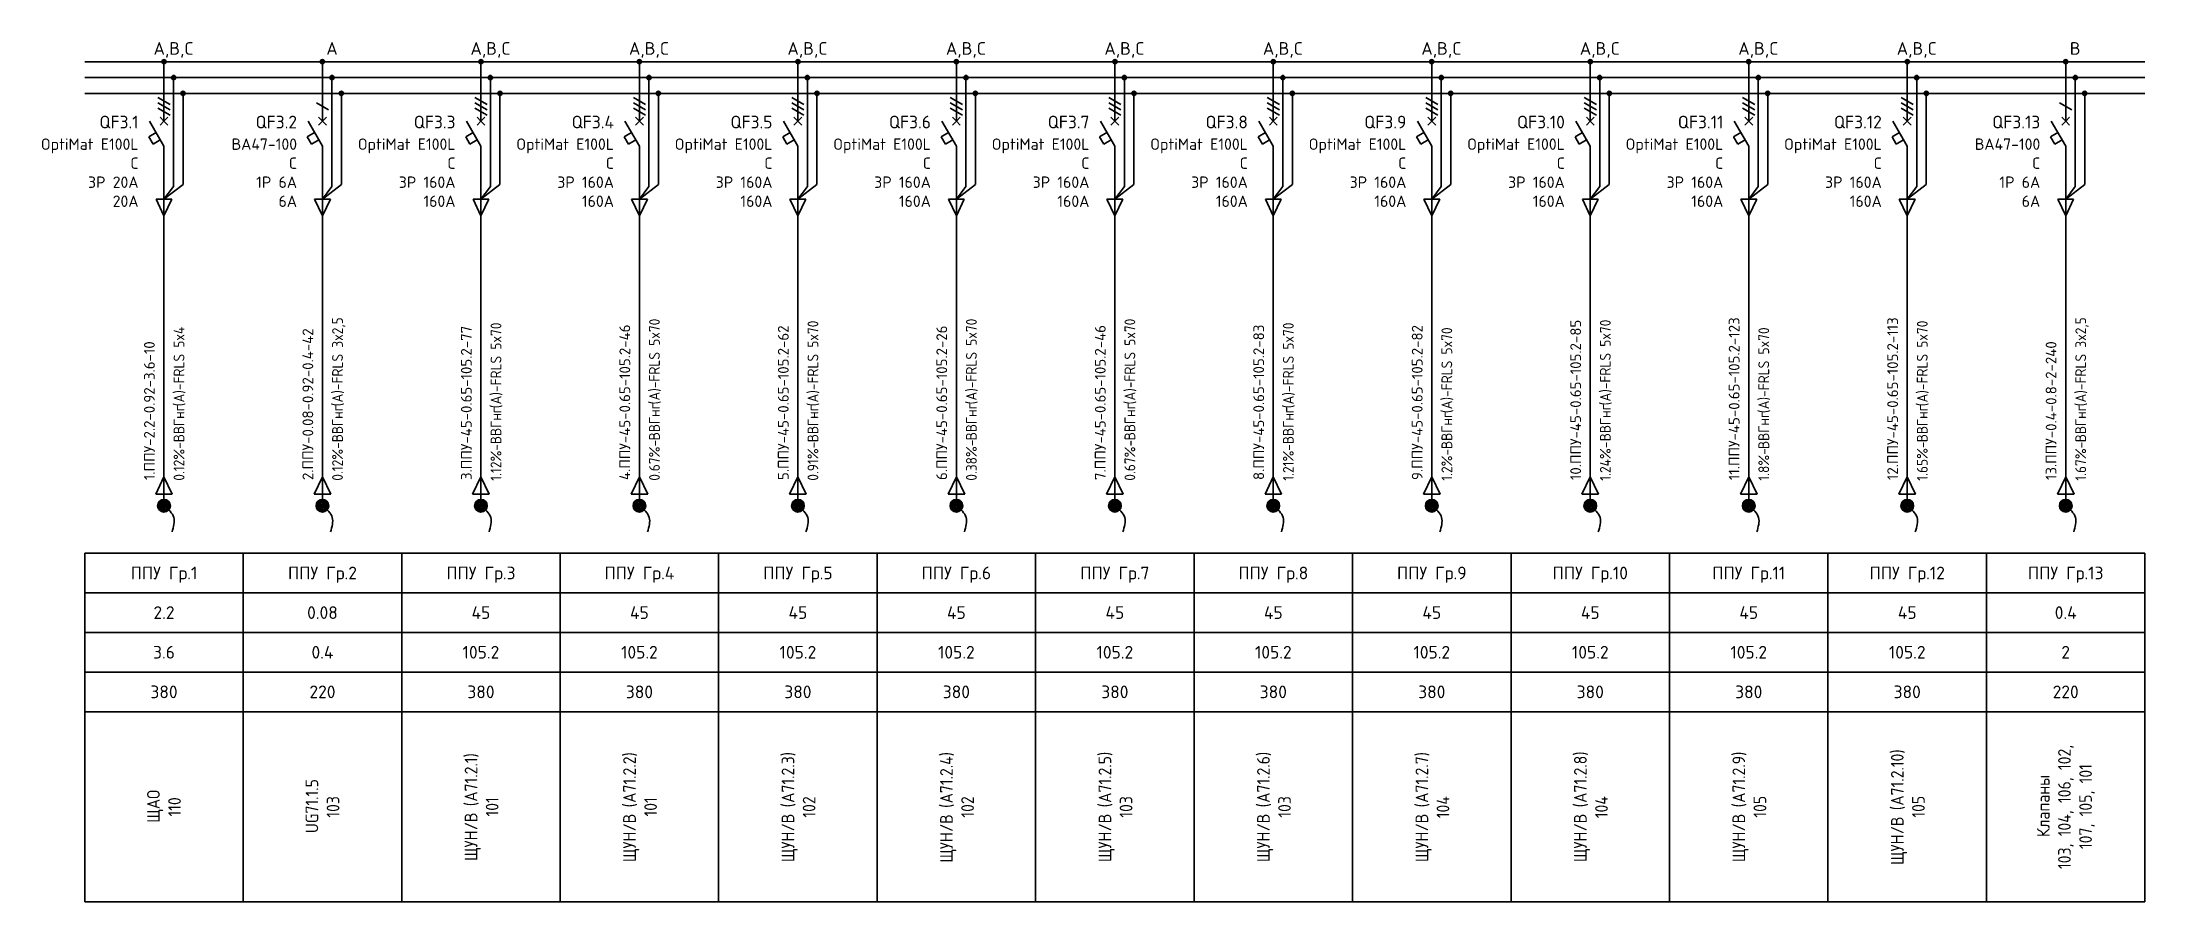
# Model space of a CAD drawing. Header units: millimetres. Extents: x -4379 to 694, y -18291 to 2656.
# Drawn here: x -2504.2 to -2172.5, y -2923.2 to -2787.6 of the extents above; entities that cross this region are included whole.
import ezdxf
from ezdxf.enums import TextEntityAlignment as Align

# ---------------------------------------------------------------- set-up
doc = ezdxf.new("R2010")
doc.units = ezdxf.units.MM
for name, color, linetype in [('Автомат защитный', 7, 'Continuous'), ('Принципиальная схема КТП -для ОДНОЛИНЕЙКИ', 7, 'Continuous'), ('ПРОВОДНИКИ', 7, 'Continuous'), ('Секция ППУ', 7, 'Continuous')]:
    doc.layers.add(name, color=color, linetype=linetype)
doc.layers.add('ЭС АВ', color=7, linetype='Continuous', lineweight=18)
doc.layers.add('ЭС рамка', color=7, linetype='Continuous', lineweight=18)
doc.styles.add('SLD_Style', font='isocpeur.ttf', dxfattribs={"width": 0.9})

# ---------------------------------------------------------------- blocks, each defined once
blk = doc.blocks.new('*U58')
h = blk.add_hatch(color=256)
h.dxf.hatch_style = 1
edge = h.paths.add_edge_path()
edge.add_ellipse((12.5, 132.5), major_axis=(0, 0.333), ratio=1, start_angle=0, end_angle=360)
h = blk.add_hatch(color=256)
h.dxf.hatch_style = 1
edge = h.paths.add_edge_path()
edge.add_ellipse((14, 130), major_axis=(0, 0.333), ratio=1, start_angle=0, end_angle=360)
h = blk.add_hatch(color=256)
h.dxf.hatch_style = 1
edge = h.paths.add_edge_path()
edge.add_ellipse((15.5, 127.5), major_axis=(0, 0.333), ratio=1, start_angle=0, end_angle=360)
at = {"lineweight": 30}
for p, q in [((14, 129.67), (14, 123.11)), ((15.5, 127.17), (15.5, 113.13)), ((14, 123.11), (14, 112.8)), ((0, 55), (25, 55)), ((0, 55), (0, 0)), ((25, 55), (25, 0)), ((0, 48.75), (25, 48.75)), ((0, 42.5), (25, 42.5)), ((0, 36.25), (25, 36.25))]:
    blk.add_line(p, q, dxfattribs=at)
at = {"layer": 'Автомат защитный', "lineweight": 30}
for p, q in [((12.5, 123.11), (12.5, 132.17)), ((11.54, 126.87), (13.46, 125.76)), ((12.5, 119.17), (10.22, 123.11)), ((11.54, 126.04), (13.46, 124.93)), ((11.54, 125.2), (13.46, 124.09)), ((10.1, 120.66), (11.26, 121.32)), ((10.77, 119.5), (10.1, 120.66)), ((11.92, 120.17), (10.77, 119.5)), ((12.5, 108.54), (12.5, 119.17))]:
    blk.add_line(p, q, dxfattribs=at)
blk.add_ellipse((12.5, 132.5), major_axis=(0, 0.333), ratio=1, start_param=-1.570796, end_param=4.712389, dxfattribs=at)
at = {"layer": 'Принципиальная схема КТП -для ОДНОЛИНЕЙКИ', "lineweight": 30}
for p, q in [((12.5, 108.54), (12.5, 99.73)), ((11.19, 64.32), (12.5, 67.06)), ((12.5, 67.06), (13.81, 64.32)), ((13.81, 64.32), (11.19, 64.32)), ((12.5, 64.32), (12.5, 62.5))]:
    blk.add_line(p, q, dxfattribs=at)
at = {"layer": 'ПРОВОДНИКИ', "lineweight": 30}
for p, q in [((12.5, 110.81), (15.5, 113.13)), ((12.5, 110.81), (14, 112.8)), ((13.75, 110.81), (11.25, 110.81)), ((11.25, 110.81), (12.5, 108.2)), ((12.5, 108.2), (13.75, 110.81)), ((11.19, 64.31), (12.5, 67.06)), ((12.5, 67.06), (13.81, 64.31)), ((13.81, 64.31), (11.19, 64.31))]:
    blk.add_line(p, q, dxfattribs=at)
at = {"layer": 'ПРОВОДНИКИ', "lineweight": 30, "ltscale": 100}
blk.add_line((12.5, 99.73), (12.5, 64.32), dxfattribs=at)
at = {"layer": 'ПРОВОДНИКИ', "color": 7, "linetype": 'Continuous', "lineweight": 30}
for centre in [(14, 130), (15.5, 127.5), (15.5, 127.5)]:
    blk.add_ellipse(centre, major_axis=(0, 0.333), ratio=1, start_param=-1.570796, end_param=4.712389, dxfattribs=at)
at = {"layer": 'ЭС АВ', "color": 7, "lineweight": 30}
for q in [(11.88, 123.74), (11.88, 122.49), (13.12, 123.74), (13.12, 122.49)]:
    blk.add_line((12.5, 123.11), q, dxfattribs=at)
at = {"layer": 'ЭС рамка', "color": 7, "linetype": 'Continuous', "lineweight": 30}
for p, q in [((0, 132.5), (12.17, 132.5)), ((12.83, 132.5), (25, 132.5))]:
    blk.add_line(p, q, dxfattribs=at)
at = {"layer": 'ЭС рамка', "color": 5, "linetype": 'Continuous', "lineweight": 30}
for p, q in [((0, 130), (13.67, 130)), ((14.33, 130), (25, 130))]:
    blk.add_line(p, q, dxfattribs=at)
at = {"layer": 'ЭС рамка', "color": 94, "linetype": 'Continuous', "lineweight": 30}
for p, q in [((0, 127.5), (15.17, 127.5)), ((15.83, 127.5), (25, 127.5))]:
    blk.add_line(p, q, dxfattribs=at)
at = {"layer": 'ЭС рамка', "lineweight": 30}
for p, q in [((25, 30), (0, 30)), ((25, 0), (0, 0))]:
    blk.add_line(p, q, dxfattribs=at)
at = {"style": 'SLD_Style'}
for tag, p in [('LABEL', (12.5, 51.88)), ('INSTALLEDPOWER', (12.5, 45.63)), ('CURRENT', (12.5, 39.37)), ('VOLTAGE', (12.5, 33.13))]:
    blk.add_attdef(tag, text='', height=2, dxfattribs=at).set_placement(p, align=Align.MIDDLE_CENTER)
blk.add_attdef('TEXT', text='', height=2, rotation=90, dxfattribs=at).set_placement((12.5, 15), align=Align.MIDDLE_CENTER)
at = {"layer": 'Автомат защитный', "style": 'SLD_Style'}
blk.add_attdef('PHASE', text='', height=2, dxfattribs=at).set_placement((14, 134.59), align=Align.MIDDLE_CENTER)
for tag, height, p in [('NUMBER', 2, (8.49, 122.99)), ('SWITCHTYPE', 1.8, (8.49, 119.5)), ('SWITCHRELEASE', 1.8, (8.49, 116.5)), ('SWITCHNOMINALCURRENT', 1.8, (8.49, 113.5)), ('SWITCHRELEASECURRENT', 1.8, (8.49, 110.5)), ('RCDTYPE', 1.8, (8.49, 107.5)), ('RCDSETPOINT', 1.8, (8.49, 104.5))]:
    blk.add_attdef(tag, text='', height=height, dxfattribs=at).set_placement(p, align=Align.MIDDLE_RIGHT)
blk.add_attdef('LINE_A', text='', height=1.7, rotation=90, dxfattribs=at).set_placement((10.19, 65.45), align=Align.MIDDLE_LEFT)
blk.add_attdef('LINE_B', text='', height=1.7, rotation=90, dxfattribs=at).set_placement((13.85, 65.45), align=Align.TOP_LEFT)
blk = doc.blocks.new('*U21')
at = {"linetype": 'ByBlock', "lineweight": 30}
h = blk.add_hatch(color=256, dxfattribs=at)
h.paths.add_polyline_path([(-0.4, 0.9, -0.414214), (0.92, 0.37), (0, -0.02)])
h.paths.add_polyline_path([(0.92, 0.37, -0.101228), (1, -0.02, -0.30039), (0.39, -0.94), (0, -0.02)])
h.paths.add_polyline_path([(-0.4, 0.9), (0.39, -0.94, -0.538), (-1, -0.02, -0.30039)])
blk.add_circle((0, -0.02), 1, dxfattribs=at)
blk.add_spline([(0, 0), (1.55, -1.88), (1.27, -4.16)], degree=3, dxfattribs=at)
blk = doc.blocks.new('*U57')
h = blk.add_hatch(color=256)
h.dxf.hatch_style = 1
edge = h.paths.add_edge_path()
edge.add_ellipse((12.5, 132.5), major_axis=(0, 0.333), ratio=1, start_angle=0, end_angle=360)
h = blk.add_hatch(color=256)
h.dxf.hatch_style = 1
edge = h.paths.add_edge_path()
edge.add_ellipse((14, 130), major_axis=(0, 0.333), ratio=1, start_angle=0, end_angle=360)
h = blk.add_hatch(color=256)
h.dxf.hatch_style = 1
edge = h.paths.add_edge_path()
edge.add_ellipse((15.5, 127.5), major_axis=(0, 0.333), ratio=1, start_angle=0, end_angle=360)
at = {"lineweight": 30}
for p, q in [((14, 129.67), (14, 123.11)), ((15.5, 127.17), (15.5, 113.13)), ((14, 123.11), (14, 112.8)), ((0, 55), (25, 55)), ((0, 55), (0, 0)), ((25, 55), (25, 0)), ((0, 48.75), (25, 48.75)), ((0, 42.5), (25, 42.5)), ((0, 36.25), (25, 36.25))]:
    blk.add_line(p, q, dxfattribs=at)
at = {"layer": 'Автомат защитный', "lineweight": 30}
for p, q in [((12.5, 123.11), (12.5, 132.17)), ((12.5, 119.17), (10.22, 123.11)), ((11.54, 126.04), (13.46, 124.93)), ((10.1, 120.66), (11.26, 121.32)), ((10.77, 119.5), (10.1, 120.66)), ((11.92, 120.17), (10.77, 119.5)), ((12.5, 108.54), (12.5, 119.17))]:
    blk.add_line(p, q, dxfattribs=at)
blk.add_ellipse((12.5, 132.5), major_axis=(0, 0.333), ratio=1, start_param=-1.570796, end_param=4.712389, dxfattribs=at)
at = {"layer": 'Принципиальная схема КТП -для ОДНОЛИНЕЙКИ', "lineweight": 30}
for p, q in [((12.5, 108.54), (12.5, 99.73)), ((11.19, 64.32), (12.5, 67.06)), ((12.5, 67.06), (13.81, 64.32)), ((13.81, 64.32), (11.19, 64.32)), ((12.5, 64.32), (12.5, 62.5))]:
    blk.add_line(p, q, dxfattribs=at)
at = {"layer": 'ПРОВОДНИКИ', "lineweight": 30}
for p, q in [((12.5, 110.81), (15.5, 113.13)), ((12.5, 110.81), (14, 112.8)), ((13.75, 110.81), (11.25, 110.81)), ((11.25, 110.81), (12.5, 108.2)), ((12.5, 108.2), (13.75, 110.81)), ((11.19, 64.31), (12.5, 67.06)), ((12.5, 67.06), (13.81, 64.31)), ((13.81, 64.31), (11.19, 64.31))]:
    blk.add_line(p, q, dxfattribs=at)
at = {"layer": 'ПРОВОДНИКИ', "lineweight": 30, "ltscale": 100}
blk.add_line((12.5, 99.73), (12.5, 64.32), dxfattribs=at)
at = {"layer": 'ПРОВОДНИКИ', "color": 7, "linetype": 'Continuous', "lineweight": 30}
for centre in [(14, 130), (15.5, 127.5), (15.5, 127.5)]:
    blk.add_ellipse(centre, major_axis=(0, 0.333), ratio=1, start_param=-1.570796, end_param=4.712389, dxfattribs=at)
at = {"layer": 'ЭС АВ', "color": 7, "lineweight": 30}
for q in [(11.88, 123.74), (11.88, 122.49), (13.12, 123.74), (13.12, 122.49)]:
    blk.add_line((12.5, 123.11), q, dxfattribs=at)
at = {"layer": 'ЭС рамка', "color": 7, "linetype": 'Continuous', "lineweight": 30}
for p, q in [((0, 132.5), (12.17, 132.5)), ((12.83, 132.5), (25, 132.5))]:
    blk.add_line(p, q, dxfattribs=at)
at = {"layer": 'ЭС рамка', "color": 5, "linetype": 'Continuous', "lineweight": 30}
for p, q in [((0, 130), (13.67, 130)), ((14.33, 130), (25, 130))]:
    blk.add_line(p, q, dxfattribs=at)
at = {"layer": 'ЭС рамка', "color": 94, "linetype": 'Continuous', "lineweight": 30}
for p, q in [((0, 127.5), (15.17, 127.5)), ((15.83, 127.5), (25, 127.5))]:
    blk.add_line(p, q, dxfattribs=at)
at = {"layer": 'ЭС рамка', "lineweight": 30}
for p, q in [((25, 30), (0, 30)), ((25, 0), (0, 0))]:
    blk.add_line(p, q, dxfattribs=at)
at = {"style": 'SLD_Style'}
for tag, p in [('LABEL', (12.5, 51.88)), ('INSTALLEDPOWER', (12.5, 45.63)), ('CURRENT', (12.5, 39.37)), ('VOLTAGE', (12.5, 33.13))]:
    blk.add_attdef(tag, text='', height=2, dxfattribs=at).set_placement(p, align=Align.MIDDLE_CENTER)
blk.add_attdef('TEXT', text='', height=2, rotation=90, dxfattribs=at).set_placement((12.5, 15), align=Align.MIDDLE_CENTER)
at = {"layer": 'Автомат защитный', "style": 'SLD_Style'}
blk.add_attdef('PHASE', text='', height=2, dxfattribs=at).set_placement((14, 134.59), align=Align.MIDDLE_CENTER)
for tag, height, p in [('NUMBER', 2, (8.49, 122.99)), ('SWITCHTYPE', 1.8, (8.49, 119.5)), ('SWITCHRELEASE', 1.8, (8.49, 116.5)), ('SWITCHNOMINALCURRENT', 1.8, (8.49, 113.5)), ('SWITCHRELEASECURRENT', 1.8, (8.49, 110.5)), ('RCDTYPE', 1.8, (8.49, 107.5)), ('RCDSETPOINT', 1.8, (8.49, 104.5))]:
    blk.add_attdef(tag, text='', height=height, dxfattribs=at).set_placement(p, align=Align.MIDDLE_RIGHT)
blk.add_attdef('LINE_A', text='', height=1.7, rotation=90, dxfattribs=at).set_placement((10.19, 65.45), align=Align.MIDDLE_LEFT)
blk.add_attdef('LINE_B', text='', height=1.7, rotation=90, dxfattribs=at).set_placement((13.85, 65.45), align=Align.TOP_LEFT)

msp = doc.modelspace()

# ---------------------------------------------------------------- block references
at = {"layer": 'Секция ППУ', "lineweight": 0}
ref = msp.add_blockref('*U58', (-2497.473, -2923.246, -0.006), dxfattribs=at)
ref.add_attrib('LABEL', 'ППУ Гр.1', dxfattribs={"layer": '0', "height": 2, "style": 'SLD_Style'}).set_placement((-2484.973, -2871.371, -0.006), align=Align.MIDDLE_CENTER)
ref.add_attrib('INSTALLEDPOWER', '2.2', dxfattribs={"layer": '0', "height": 2, "style": 'SLD_Style'}).set_placement((-2484.973, -2877.621, -0.006), align=Align.MIDDLE_CENTER)
ref.add_attrib('CURRENT', '3.6', dxfattribs={"layer": '0', "height": 2, "style": 'SLD_Style'}).set_placement((-2484.973, -2883.871, -0.006), align=Align.MIDDLE_CENTER)
ref.add_attrib('VOLTAGE', '380', dxfattribs={"layer": '0', "height": 2, "style": 'SLD_Style'}).set_placement((-2484.973, -2890.121, -0.006), align=Align.MIDDLE_CENTER)
ref.add_attrib('LINE_A', ' 1.ППУ-2.2-0.92-3.6-10', dxfattribs={"layer": 'Автомат защитный', "height": 1.7, "rotation": 90, "style": 'SLD_Style'}).set_placement((-2487.278, -2857.795, -0.006), align=Align.MIDDLE_LEFT)
ref.add_attrib('LINE_B_001', ' 0.12%%%-', (-2481.752, -2857.795, -0.006), dxfattribs={"layer": 'Автомат защитный', "height": 1.7, "rotation": 90, "style": 'SLD_Style', "width": 0.9})
ref.add_attrib('PHASE', 'A,B,C', dxfattribs={"layer": 'Автомат защитный', "height": 2, "style": 'SLD_Style'}).set_placement((-2483.473, -2788.655, -0.006), align=Align.MIDDLE_CENTER)
ref.add_attrib('NUMBER', 'QF3.1', dxfattribs={"layer": 'Автомат защитный', "height": 2, "style": 'SLD_Style'}).set_placement((-2488.983, -2800.259, -0.006), align=Align.MIDDLE_RIGHT)
ref.add_attrib('SWITCHTYPE', 'OptiMat E100L', dxfattribs={"layer": 'Автомат защитный', "height": 1.8, "style": 'SLD_Style'}).set_placement((-2488.983, -2803.746, -0.006), align=Align.MIDDLE_RIGHT)
ref.add_attrib('SWITCHRELEASE', 'C', dxfattribs={"layer": 'Автомат защитный', "height": 1.8, "style": 'SLD_Style'}).set_placement((-2488.983, -2806.746, -0.006), align=Align.MIDDLE_RIGHT)
ref.add_attrib('SWITCHNOMINALCURRENT', '3Р 20А', dxfattribs={"layer": 'Автомат защитный', "height": 1.8, "style": 'SLD_Style'}).set_placement((-2488.983, -2809.746, -0.006), align=Align.MIDDLE_RIGHT)
ref.add_attrib('SWITCHRELEASECURRENT', '20А', dxfattribs={"layer": 'Автомат защитный', "height": 1.8, "style": 'SLD_Style'}).set_placement((-2488.983, -2812.746, -0.006), align=Align.MIDDLE_RIGHT)
ref.add_attrib('TEXT_001', 'ЩАО', (-2485.639, -2910.766, -0.006), dxfattribs={"layer": '0', "height": 2, "rotation": 90, "style": 'SLD_Style', "width": 0.9})
ref.add_attrib('LINE_B_002', 'ВВГнг', (-2481.752, -2850.757, -0.006), dxfattribs={"layer": 'Автомат защитный', "height": 1.7, "rotation": 90, "style": 'SLD_Style', "width": 0.9})
ref.add_attrib('LINE_B_003', '(', (-2481.752, -2845.096, -0.006), dxfattribs={"layer": 'Автомат защитный', "height": 1.7, "rotation": 90, "style": 'SLD_Style', "width": 0.9})
ref.add_attrib('LINE_B_004', 'А', (-2481.752, -2844.484, -0.006), dxfattribs={"layer": 'Автомат защитный', "height": 1.7, "rotation": 90, "style": 'SLD_Style', "width": 0.9})
ref.add_attrib('LINE_B_005', ')-FRLS 5x4', (-2481.752, -2843.107, -0.006), dxfattribs={"layer": 'Автомат защитный', "height": 1.7, "rotation": 90, "style": 'SLD_Style', "width": 0.9})
ref.add_attrib('TEXT_002', '110', (-2482.306, -2909.776, -0.006), dxfattribs={"layer": '0', "height": 2, "rotation": 90, "style": 'SLD_Style', "width": 0.9})
ref = msp.add_blockref('*U57', (-2472.473, -2923.246, -0.006), dxfattribs=at)
ref.add_attrib('LABEL', 'ППУ Гр.2', dxfattribs={"layer": '0', "height": 2, "style": 'SLD_Style'}).set_placement((-2459.973, -2871.371, -0.006), align=Align.MIDDLE_CENTER)
ref.add_attrib('INSTALLEDPOWER', '0.08', dxfattribs={"layer": '0', "height": 2, "style": 'SLD_Style'}).set_placement((-2459.973, -2877.621, -0.006), align=Align.MIDDLE_CENTER)
ref.add_attrib('CURRENT', '0.4', dxfattribs={"layer": '0', "height": 2, "style": 'SLD_Style'}).set_placement((-2459.973, -2883.871, -0.006), align=Align.MIDDLE_CENTER)
ref.add_attrib('VOLTAGE', '220', dxfattribs={"layer": '0', "height": 2, "style": 'SLD_Style'}).set_placement((-2459.973, -2890.121, -0.006), align=Align.MIDDLE_CENTER)
ref.add_attrib('LINE_A', ' 2.ППУ-0.08-0.92-0.4-42', dxfattribs={"layer": 'Автомат защитный', "height": 1.7, "rotation": 90, "style": 'SLD_Style'}).set_placement((-2462.278, -2857.795, -0.006), align=Align.MIDDLE_LEFT)
ref.add_attrib('LINE_B_001', ' 0.12%%%-', (-2456.752, -2857.795, -0.006), dxfattribs={"layer": 'Автомат защитный', "height": 1.7, "rotation": 90, "style": 'SLD_Style', "width": 0.9})
ref.add_attrib('PHASE', 'A', dxfattribs={"layer": 'Автомат защитный', "height": 2, "style": 'SLD_Style'}).set_placement((-2458.473, -2788.655, -0.006), align=Align.MIDDLE_CENTER)
ref.add_attrib('NUMBER', 'QF3.2', dxfattribs={"layer": 'Автомат защитный', "height": 2, "style": 'SLD_Style'}).set_placement((-2463.983, -2800.259, -0.006), align=Align.MIDDLE_RIGHT)
ref.add_attrib('SWITCHTYPE', 'ВА47-100', dxfattribs={"layer": 'Автомат защитный', "height": 1.8, "style": 'SLD_Style'}).set_placement((-2463.983, -2803.746, -0.006), align=Align.MIDDLE_RIGHT)
ref.add_attrib('SWITCHRELEASE', 'C', dxfattribs={"layer": 'Автомат защитный', "height": 1.8, "style": 'SLD_Style'}).set_placement((-2463.983, -2806.746, -0.006), align=Align.MIDDLE_RIGHT)
ref.add_attrib('SWITCHNOMINALCURRENT', '1Р 6А', dxfattribs={"layer": 'Автомат защитный', "height": 1.8, "style": 'SLD_Style'}).set_placement((-2463.983, -2809.746, -0.006), align=Align.MIDDLE_RIGHT)
ref.add_attrib('SWITCHRELEASECURRENT', '6А', dxfattribs={"layer": 'Автомат защитный', "height": 1.8, "style": 'SLD_Style'}).set_placement((-2463.983, -2812.746, -0.006), align=Align.MIDDLE_RIGHT)
ref.add_attrib('TEXT_001', 'UG71.1.5', (-2460.639, -2912.386, -0.006), dxfattribs={"layer": '0', "height": 2, "rotation": 90, "style": 'SLD_Style', "width": 0.9})
ref.add_attrib('LINE_B_002', 'ВВГнг', (-2456.752, -2850.757, -0.006), dxfattribs={"layer": 'Автомат защитный', "height": 1.7, "rotation": 90, "style": 'SLD_Style', "width": 0.9})
ref.add_attrib('LINE_B_003', '(', (-2456.752, -2845.096, -0.006), dxfattribs={"layer": 'Автомат защитный', "height": 1.7, "rotation": 90, "style": 'SLD_Style', "width": 0.9})
ref.add_attrib('LINE_B_004', 'А', (-2456.752, -2844.484, -0.006), dxfattribs={"layer": 'Автомат защитный', "height": 1.7, "rotation": 90, "style": 'SLD_Style', "width": 0.9})
ref.add_attrib('LINE_B_005', ')-FRLS 3x2,5', (-2456.752, -2843.107, -0.006), dxfattribs={"layer": 'Автомат защитный', "height": 1.7, "rotation": 90, "style": 'SLD_Style', "width": 0.9})
ref.add_attrib('TEXT_002', '103', (-2457.306, -2909.956, -0.006), dxfattribs={"layer": '0', "height": 2, "rotation": 90, "style": 'SLD_Style', "width": 0.9})
ref = msp.add_blockref('*U58', (-2447.473, -2923.246, -0.006), dxfattribs=at)
ref.add_attrib('LABEL', 'ППУ Гр.3', dxfattribs={"layer": '0', "height": 2, "style": 'SLD_Style'}).set_placement((-2434.973, -2871.371, -0.006), align=Align.MIDDLE_CENTER)
ref.add_attrib('INSTALLEDPOWER', '45', dxfattribs={"layer": '0', "height": 2, "style": 'SLD_Style'}).set_placement((-2434.973, -2877.621, -0.006), align=Align.MIDDLE_CENTER)
ref.add_attrib('CURRENT', '105.2', dxfattribs={"layer": '0', "height": 2, "style": 'SLD_Style'}).set_placement((-2434.973, -2883.871, -0.006), align=Align.MIDDLE_CENTER)
ref.add_attrib('VOLTAGE', '380', dxfattribs={"layer": '0', "height": 2, "style": 'SLD_Style'}).set_placement((-2434.973, -2890.121, -0.006), align=Align.MIDDLE_CENTER)
ref.add_attrib('LINE_A', ' 3.ППУ-45-0.65-105.2-77', dxfattribs={"layer": 'Автомат защитный', "height": 1.7, "rotation": 90, "style": 'SLD_Style'}).set_placement((-2437.278, -2857.795, -0.006), align=Align.MIDDLE_LEFT)
ref.add_attrib('LINE_B_001', ' 1.12%%%-', (-2431.752, -2857.795, -0.006), dxfattribs={"layer": 'Автомат защитный', "height": 1.7, "rotation": 90, "style": 'SLD_Style', "width": 0.9})
ref.add_attrib('PHASE', 'A,B,C', dxfattribs={"layer": 'Автомат защитный', "height": 2, "style": 'SLD_Style'}).set_placement((-2433.473, -2788.655, -0.006), align=Align.MIDDLE_CENTER)
ref.add_attrib('NUMBER', 'QF3.3', dxfattribs={"layer": 'Автомат защитный', "height": 2, "style": 'SLD_Style'}).set_placement((-2438.983, -2800.259, -0.006), align=Align.MIDDLE_RIGHT)
ref.add_attrib('SWITCHTYPE', 'OptiMat E100L', dxfattribs={"layer": 'Автомат защитный', "height": 1.8, "style": 'SLD_Style'}).set_placement((-2438.983, -2803.746, -0.006), align=Align.MIDDLE_RIGHT)
ref.add_attrib('SWITCHRELEASE', 'C', dxfattribs={"layer": 'Автомат защитный', "height": 1.8, "style": 'SLD_Style'}).set_placement((-2438.983, -2806.746, -0.006), align=Align.MIDDLE_RIGHT)
ref.add_attrib('SWITCHNOMINALCURRENT', '3Р 160А', dxfattribs={"layer": 'Автомат защитный', "height": 1.8, "style": 'SLD_Style'}).set_placement((-2438.983, -2809.746, -0.006), align=Align.MIDDLE_RIGHT)
ref.add_attrib('SWITCHRELEASECURRENT', '160А', dxfattribs={"layer": 'Автомат защитный', "height": 1.8, "style": 'SLD_Style'}).set_placement((-2438.983, -2812.746, -0.006), align=Align.MIDDLE_RIGHT)
ref.add_attrib('TEXT_001', 'ЩУН', (-2435.539, -2916.796, -0.006), dxfattribs={"layer": '0', "height": 2, "rotation": 90, "style": 'SLD_Style', "width": 0.9})
ref.add_attrib('LINE_B_002', 'ВВГнг', (-2431.752, -2851.063, -0.006), dxfattribs={"layer": 'Автомат защитный', "height": 1.7, "rotation": 90, "style": 'SLD_Style', "width": 0.9})
ref.add_attrib('LINE_B_003', '(', (-2431.752, -2845.402, -0.006), dxfattribs={"layer": 'Автомат защитный', "height": 1.7, "rotation": 90, "style": 'SLD_Style', "width": 0.9})
ref.add_attrib('LINE_B_004', 'А', (-2431.752, -2844.79, -0.006), dxfattribs={"layer": 'Автомат защитный', "height": 1.7, "rotation": 90, "style": 'SLD_Style', "width": 0.9})
ref.add_attrib('LINE_B_005', ')-FRLS 5x70', (-2431.752, -2843.413, -0.006), dxfattribs={"layer": 'Автомат защитный', "height": 1.7, "rotation": 90, "style": 'SLD_Style', "width": 0.9})
ref.add_attrib('TEXT_002', '/', (-2435.539, -2911.936, -0.006), dxfattribs={"layer": '0', "height": 2, "rotation": 90, "style": 'SLD_Style', "width": 0.9})
ref.add_attrib('TEXT_003', 'В ', (-2435.539, -2910.676, -0.006), dxfattribs={"layer": '0', "height": 2, "rotation": 90, "style": 'SLD_Style', "width": 0.9})
ref.add_attrib('TEXT_004', '(', (-2435.539, -2908.156, -0.006), dxfattribs={"layer": '0', "height": 2, "rotation": 90, "style": 'SLD_Style', "width": 0.9})
ref.add_attrib('TEXT_005', 'А', (-2435.539, -2907.436, -0.006), dxfattribs={"layer": '0', "height": 2, "rotation": 90, "style": 'SLD_Style', "width": 0.9})
ref.add_attrib('TEXT_006', '71.2.1)', (-2435.539, -2905.816, -0.006), dxfattribs={"layer": '0', "height": 2, "rotation": 90, "style": 'SLD_Style', "width": 0.9})
ref.add_attrib('TEXT_007', '101', (-2432.206, -2909.776, -0.006), dxfattribs={"layer": '0', "height": 2, "rotation": 90, "style": 'SLD_Style', "width": 0.9})
ref = msp.add_blockref('*U58', (-2422.473, -2923.246, -0.006), dxfattribs=at)
ref.add_attrib('LABEL', 'ППУ Гр.4', dxfattribs={"layer": '0', "height": 2, "style": 'SLD_Style'}).set_placement((-2409.973, -2871.371, -0.006), align=Align.MIDDLE_CENTER)
ref.add_attrib('INSTALLEDPOWER', '45', dxfattribs={"layer": '0', "height": 2, "style": 'SLD_Style'}).set_placement((-2409.973, -2877.621, -0.006), align=Align.MIDDLE_CENTER)
ref.add_attrib('CURRENT', '105.2', dxfattribs={"layer": '0', "height": 2, "style": 'SLD_Style'}).set_placement((-2409.973, -2883.871, -0.006), align=Align.MIDDLE_CENTER)
ref.add_attrib('VOLTAGE', '380', dxfattribs={"layer": '0', "height": 2, "style": 'SLD_Style'}).set_placement((-2409.973, -2890.121, -0.006), align=Align.MIDDLE_CENTER)
ref.add_attrib('LINE_A', ' 4.ППУ-45-0.65-105.2-46', dxfattribs={"layer": 'Автомат защитный', "height": 1.7, "rotation": 90, "style": 'SLD_Style'}).set_placement((-2412.278, -2857.795, -0.006), align=Align.MIDDLE_LEFT)
ref.add_attrib('LINE_B_001', ' 0.67%%%-', (-2406.752, -2857.795, -0.006), dxfattribs={"layer": 'Автомат защитный', "height": 1.7, "rotation": 90, "style": 'SLD_Style', "width": 0.9})
ref.add_attrib('PHASE', 'A,B,C', dxfattribs={"layer": 'Автомат защитный', "height": 2, "style": 'SLD_Style'}).set_placement((-2408.473, -2788.655, -0.006), align=Align.MIDDLE_CENTER)
ref.add_attrib('NUMBER', 'QF3.4', dxfattribs={"layer": 'Автомат защитный', "height": 2, "style": 'SLD_Style'}).set_placement((-2413.983, -2800.259, -0.006), align=Align.MIDDLE_RIGHT)
ref.add_attrib('SWITCHTYPE', 'OptiMat E100L', dxfattribs={"layer": 'Автомат защитный', "height": 1.8, "style": 'SLD_Style'}).set_placement((-2413.983, -2803.746, -0.006), align=Align.MIDDLE_RIGHT)
ref.add_attrib('SWITCHRELEASE', 'C', dxfattribs={"layer": 'Автомат защитный', "height": 1.8, "style": 'SLD_Style'}).set_placement((-2413.983, -2806.746, -0.006), align=Align.MIDDLE_RIGHT)
ref.add_attrib('SWITCHNOMINALCURRENT', '3Р 160А', dxfattribs={"layer": 'Автомат защитный', "height": 1.8, "style": 'SLD_Style'}).set_placement((-2413.983, -2809.746, -0.006), align=Align.MIDDLE_RIGHT)
ref.add_attrib('SWITCHRELEASECURRENT', '160А', dxfattribs={"layer": 'Автомат защитный', "height": 1.8, "style": 'SLD_Style'}).set_placement((-2413.983, -2812.746, -0.006), align=Align.MIDDLE_RIGHT)
ref.add_attrib('TEXT_001', 'ЩУН', (-2410.539, -2916.976, -0.006), dxfattribs={"layer": '0', "height": 2, "rotation": 90, "style": 'SLD_Style', "width": 0.9})
ref.add_attrib('LINE_B_002', 'ВВГнг', (-2406.752, -2850.451, -0.006), dxfattribs={"layer": 'Автомат защитный', "height": 1.7, "rotation": 90, "style": 'SLD_Style', "width": 0.9})
ref.add_attrib('LINE_B_003', '(', (-2406.752, -2844.79, -0.006), dxfattribs={"layer": 'Автомат защитный', "height": 1.7, "rotation": 90, "style": 'SLD_Style', "width": 0.9})
ref.add_attrib('LINE_B_004', 'А', (-2406.752, -2844.178, -0.006), dxfattribs={"layer": 'Автомат защитный', "height": 1.7, "rotation": 90, "style": 'SLD_Style', "width": 0.9})
ref.add_attrib('LINE_B_005', ')-FRLS 5x70', (-2406.752, -2842.801, -0.006), dxfattribs={"layer": 'Автомат защитный', "height": 1.7, "rotation": 90, "style": 'SLD_Style', "width": 0.9})
ref.add_attrib('TEXT_002', '/', (-2410.539, -2912.116, -0.006), dxfattribs={"layer": '0', "height": 2, "rotation": 90, "style": 'SLD_Style', "width": 0.9})
ref.add_attrib('TEXT_003', 'В ', (-2410.539, -2910.856, -0.006), dxfattribs={"layer": '0', "height": 2, "rotation": 90, "style": 'SLD_Style', "width": 0.9})
ref.add_attrib('TEXT_004', '(', (-2410.539, -2908.336, -0.006), dxfattribs={"layer": '0', "height": 2, "rotation": 90, "style": 'SLD_Style', "width": 0.9})
ref.add_attrib('TEXT_005', 'А', (-2410.539, -2907.616, -0.006), dxfattribs={"layer": '0', "height": 2, "rotation": 90, "style": 'SLD_Style', "width": 0.9})
ref.add_attrib('TEXT_006', '71.2.2)', (-2410.539, -2905.996, -0.006), dxfattribs={"layer": '0', "height": 2, "rotation": 90, "style": 'SLD_Style', "width": 0.9})
ref.add_attrib('TEXT_007', '101', (-2407.206, -2909.776, -0.006), dxfattribs={"layer": '0', "height": 2, "rotation": 90, "style": 'SLD_Style', "width": 0.9})
ref = msp.add_blockref('*U58', (-2397.473, -2923.246, -0.006), dxfattribs=at)
ref.add_attrib('LABEL', 'ППУ Гр.5', dxfattribs={"layer": '0', "height": 2, "style": 'SLD_Style'}).set_placement((-2384.973, -2871.371, -0.006), align=Align.MIDDLE_CENTER)
ref.add_attrib('INSTALLEDPOWER', '45', dxfattribs={"layer": '0', "height": 2, "style": 'SLD_Style'}).set_placement((-2384.973, -2877.621, -0.006), align=Align.MIDDLE_CENTER)
ref.add_attrib('CURRENT', '105.2', dxfattribs={"layer": '0', "height": 2, "style": 'SLD_Style'}).set_placement((-2384.973, -2883.871, -0.006), align=Align.MIDDLE_CENTER)
ref.add_attrib('VOLTAGE', '380', dxfattribs={"layer": '0', "height": 2, "style": 'SLD_Style'}).set_placement((-2384.973, -2890.121, -0.006), align=Align.MIDDLE_CENTER)
ref.add_attrib('LINE_A', ' 5.ППУ-45-0.65-105.2-62', dxfattribs={"layer": 'Автомат защитный', "height": 1.7, "rotation": 90, "style": 'SLD_Style'}).set_placement((-2387.278, -2857.795, -0.006), align=Align.MIDDLE_LEFT)
ref.add_attrib('LINE_B_001', ' 0.91%%%-', (-2381.752, -2857.795, -0.006), dxfattribs={"layer": 'Автомат защитный', "height": 1.7, "rotation": 90, "style": 'SLD_Style', "width": 0.9})
ref.add_attrib('PHASE', 'A,B,C', dxfattribs={"layer": 'Автомат защитный', "height": 2, "style": 'SLD_Style'}).set_placement((-2383.473, -2788.655, -0.006), align=Align.MIDDLE_CENTER)
ref.add_attrib('NUMBER', 'QF3.5', dxfattribs={"layer": 'Автомат защитный', "height": 2, "style": 'SLD_Style'}).set_placement((-2388.983, -2800.259, -0.006), align=Align.MIDDLE_RIGHT)
ref.add_attrib('SWITCHTYPE', 'OptiMat E100L', dxfattribs={"layer": 'Автомат защитный', "height": 1.8, "style": 'SLD_Style'}).set_placement((-2388.983, -2803.746, -0.006), align=Align.MIDDLE_RIGHT)
ref.add_attrib('SWITCHRELEASE', 'C', dxfattribs={"layer": 'Автомат защитный', "height": 1.8, "style": 'SLD_Style'}).set_placement((-2388.983, -2806.746, -0.006), align=Align.MIDDLE_RIGHT)
ref.add_attrib('SWITCHNOMINALCURRENT', '3Р 160А', dxfattribs={"layer": 'Автомат защитный', "height": 1.8, "style": 'SLD_Style'}).set_placement((-2388.983, -2809.746, -0.006), align=Align.MIDDLE_RIGHT)
ref.add_attrib('SWITCHRELEASECURRENT', '160А', dxfattribs={"layer": 'Автомат защитный', "height": 1.8, "style": 'SLD_Style'}).set_placement((-2388.983, -2812.746, -0.006), align=Align.MIDDLE_RIGHT)
ref.add_attrib('TEXT_001', 'ЩУН', (-2385.539, -2916.976, -0.006), dxfattribs={"layer": '0', "height": 2, "rotation": 90, "style": 'SLD_Style', "width": 0.9})
ref.add_attrib('LINE_B_002', 'ВВГнг', (-2381.752, -2850.757, -0.006), dxfattribs={"layer": 'Автомат защитный', "height": 1.7, "rotation": 90, "style": 'SLD_Style', "width": 0.9})
ref.add_attrib('LINE_B_003', '(', (-2381.752, -2845.096, -0.006), dxfattribs={"layer": 'Автомат защитный', "height": 1.7, "rotation": 90, "style": 'SLD_Style', "width": 0.9})
ref.add_attrib('LINE_B_004', 'А', (-2381.752, -2844.484, -0.006), dxfattribs={"layer": 'Автомат защитный', "height": 1.7, "rotation": 90, "style": 'SLD_Style', "width": 0.9})
ref.add_attrib('LINE_B_005', ')-FRLS 5x70', (-2381.752, -2843.107, -0.006), dxfattribs={"layer": 'Автомат защитный', "height": 1.7, "rotation": 90, "style": 'SLD_Style', "width": 0.9})
ref.add_attrib('TEXT_002', '/', (-2385.539, -2912.116, -0.006), dxfattribs={"layer": '0', "height": 2, "rotation": 90, "style": 'SLD_Style', "width": 0.9})
ref.add_attrib('TEXT_003', 'В ', (-2385.539, -2910.856, -0.006), dxfattribs={"layer": '0', "height": 2, "rotation": 90, "style": 'SLD_Style', "width": 0.9})
ref.add_attrib('TEXT_004', '(', (-2385.539, -2908.336, -0.006), dxfattribs={"layer": '0', "height": 2, "rotation": 90, "style": 'SLD_Style', "width": 0.9})
ref.add_attrib('TEXT_005', 'А', (-2385.539, -2907.616, -0.006), dxfattribs={"layer": '0', "height": 2, "rotation": 90, "style": 'SLD_Style', "width": 0.9})
ref.add_attrib('TEXT_006', '71.2.3)', (-2385.539, -2905.996, -0.006), dxfattribs={"layer": '0', "height": 2, "rotation": 90, "style": 'SLD_Style', "width": 0.9})
ref.add_attrib('TEXT_007', '102', (-2382.206, -2909.956, -0.006), dxfattribs={"layer": '0', "height": 2, "rotation": 90, "style": 'SLD_Style', "width": 0.9})
ref = msp.add_blockref('*U58', (-2372.473, -2923.246, -0.006), dxfattribs=at)
ref.add_attrib('LABEL', 'ППУ Гр.6', dxfattribs={"layer": '0', "height": 2, "style": 'SLD_Style'}).set_placement((-2359.973, -2871.371, -0.006), align=Align.MIDDLE_CENTER)
ref.add_attrib('INSTALLEDPOWER', '45', dxfattribs={"layer": '0', "height": 2, "style": 'SLD_Style'}).set_placement((-2359.973, -2877.621, -0.006), align=Align.MIDDLE_CENTER)
ref.add_attrib('CURRENT', '105.2', dxfattribs={"layer": '0', "height": 2, "style": 'SLD_Style'}).set_placement((-2359.973, -2883.871, -0.006), align=Align.MIDDLE_CENTER)
ref.add_attrib('VOLTAGE', '380', dxfattribs={"layer": '0', "height": 2, "style": 'SLD_Style'}).set_placement((-2359.973, -2890.121, -0.006), align=Align.MIDDLE_CENTER)
ref.add_attrib('LINE_A', ' 6.ППУ-45-0.65-105.2-26', dxfattribs={"layer": 'Автомат защитный', "height": 1.7, "rotation": 90, "style": 'SLD_Style'}).set_placement((-2362.278, -2857.795, -0.006), align=Align.MIDDLE_LEFT)
ref.add_attrib('LINE_B_001', ' 0.38%%%-', (-2356.752, -2857.795, -0.006), dxfattribs={"layer": 'Автомат защитный', "height": 1.7, "rotation": 90, "style": 'SLD_Style', "width": 0.9})
ref.add_attrib('PHASE', 'A,B,C', dxfattribs={"layer": 'Автомат защитный', "height": 2, "style": 'SLD_Style'}).set_placement((-2358.473, -2788.655, -0.006), align=Align.MIDDLE_CENTER)
ref.add_attrib('NUMBER', 'QF3.6', dxfattribs={"layer": 'Автомат защитный', "height": 2, "style": 'SLD_Style'}).set_placement((-2363.983, -2800.259, -0.006), align=Align.MIDDLE_RIGHT)
ref.add_attrib('SWITCHTYPE', 'OptiMat E100L', dxfattribs={"layer": 'Автомат защитный', "height": 1.8, "style": 'SLD_Style'}).set_placement((-2363.983, -2803.746, -0.006), align=Align.MIDDLE_RIGHT)
ref.add_attrib('SWITCHRELEASE', 'C', dxfattribs={"layer": 'Автомат защитный', "height": 1.8, "style": 'SLD_Style'}).set_placement((-2363.983, -2806.746, -0.006), align=Align.MIDDLE_RIGHT)
ref.add_attrib('SWITCHNOMINALCURRENT', '3Р 160А', dxfattribs={"layer": 'Автомат защитный', "height": 1.8, "style": 'SLD_Style'}).set_placement((-2363.983, -2809.746, -0.006), align=Align.MIDDLE_RIGHT)
ref.add_attrib('SWITCHRELEASECURRENT', '160А', dxfattribs={"layer": 'Автомат защитный', "height": 1.8, "style": 'SLD_Style'}).set_placement((-2363.983, -2812.746, -0.006), align=Align.MIDDLE_RIGHT)
ref.add_attrib('TEXT_001', 'ЩУН', (-2360.539, -2917.066, -0.006), dxfattribs={"layer": '0', "height": 2, "rotation": 90, "style": 'SLD_Style', "width": 0.9})
ref.add_attrib('LINE_B_002', 'ВВГнг', (-2356.752, -2850.451, -0.006), dxfattribs={"layer": 'Автомат защитный', "height": 1.7, "rotation": 90, "style": 'SLD_Style', "width": 0.9})
ref.add_attrib('LINE_B_003', '(', (-2356.752, -2844.79, -0.006), dxfattribs={"layer": 'Автомат защитный', "height": 1.7, "rotation": 90, "style": 'SLD_Style', "width": 0.9})
ref.add_attrib('LINE_B_004', 'А', (-2356.752, -2844.178, -0.006), dxfattribs={"layer": 'Автомат защитный', "height": 1.7, "rotation": 90, "style": 'SLD_Style', "width": 0.9})
ref.add_attrib('LINE_B_005', ')-FRLS 5x70', (-2356.752, -2842.801, -0.006), dxfattribs={"layer": 'Автомат защитный', "height": 1.7, "rotation": 90, "style": 'SLD_Style', "width": 0.9})
ref.add_attrib('TEXT_002', '/', (-2360.539, -2912.206, -0.006), dxfattribs={"layer": '0', "height": 2, "rotation": 90, "style": 'SLD_Style', "width": 0.9})
ref.add_attrib('TEXT_003', 'В ', (-2360.539, -2910.946, -0.006), dxfattribs={"layer": '0', "height": 2, "rotation": 90, "style": 'SLD_Style', "width": 0.9})
ref.add_attrib('TEXT_004', '(', (-2360.539, -2908.426, -0.006), dxfattribs={"layer": '0', "height": 2, "rotation": 90, "style": 'SLD_Style', "width": 0.9})
ref.add_attrib('TEXT_005', 'А', (-2360.539, -2907.706, -0.006), dxfattribs={"layer": '0', "height": 2, "rotation": 90, "style": 'SLD_Style', "width": 0.9})
ref.add_attrib('TEXT_006', '71.2.4)', (-2360.539, -2906.086, -0.006), dxfattribs={"layer": '0', "height": 2, "rotation": 90, "style": 'SLD_Style', "width": 0.9})
ref.add_attrib('TEXT_007', '102', (-2357.206, -2909.956, -0.006), dxfattribs={"layer": '0', "height": 2, "rotation": 90, "style": 'SLD_Style', "width": 0.9})
ref = msp.add_blockref('*U58', (-2347.473, -2923.246, -0.006), dxfattribs=at)
ref.add_attrib('LABEL', 'ППУ Гр.7', dxfattribs={"layer": '0', "height": 2, "style": 'SLD_Style'}).set_placement((-2334.973, -2871.371, -0.006), align=Align.MIDDLE_CENTER)
ref.add_attrib('INSTALLEDPOWER', '45', dxfattribs={"layer": '0', "height": 2, "style": 'SLD_Style'}).set_placement((-2334.973, -2877.621, -0.006), align=Align.MIDDLE_CENTER)
ref.add_attrib('CURRENT', '105.2', dxfattribs={"layer": '0', "height": 2, "style": 'SLD_Style'}).set_placement((-2334.973, -2883.871, -0.006), align=Align.MIDDLE_CENTER)
ref.add_attrib('VOLTAGE', '380', dxfattribs={"layer": '0', "height": 2, "style": 'SLD_Style'}).set_placement((-2334.973, -2890.121, -0.006), align=Align.MIDDLE_CENTER)
ref.add_attrib('LINE_A', ' 7.ППУ-45-0.65-105.2-46', dxfattribs={"layer": 'Автомат защитный', "height": 1.7, "rotation": 90, "style": 'SLD_Style'}).set_placement((-2337.278, -2857.795, -0.006), align=Align.MIDDLE_LEFT)
ref.add_attrib('LINE_B_001', ' 0.67%%%-', (-2331.752, -2857.795, -0.006), dxfattribs={"layer": 'Автомат защитный', "height": 1.7, "rotation": 90, "style": 'SLD_Style', "width": 0.9})
ref.add_attrib('PHASE', 'A,B,C', dxfattribs={"layer": 'Автомат защитный', "height": 2, "style": 'SLD_Style'}).set_placement((-2333.473, -2788.655, -0.006), align=Align.MIDDLE_CENTER)
ref.add_attrib('NUMBER', 'QF3.7', dxfattribs={"layer": 'Автомат защитный', "height": 2, "style": 'SLD_Style'}).set_placement((-2338.983, -2800.259, -0.006), align=Align.MIDDLE_RIGHT)
ref.add_attrib('SWITCHTYPE', 'OptiMat E100L', dxfattribs={"layer": 'Автомат защитный', "height": 1.8, "style": 'SLD_Style'}).set_placement((-2338.983, -2803.746, -0.006), align=Align.MIDDLE_RIGHT)
ref.add_attrib('SWITCHRELEASE', 'C', dxfattribs={"layer": 'Автомат защитный', "height": 1.8, "style": 'SLD_Style'}).set_placement((-2338.983, -2806.746, -0.006), align=Align.MIDDLE_RIGHT)
ref.add_attrib('SWITCHNOMINALCURRENT', '3Р 160А', dxfattribs={"layer": 'Автомат защитный', "height": 1.8, "style": 'SLD_Style'}).set_placement((-2338.983, -2809.746, -0.006), align=Align.MIDDLE_RIGHT)
ref.add_attrib('SWITCHRELEASECURRENT', '160А', dxfattribs={"layer": 'Автомат защитный', "height": 1.8, "style": 'SLD_Style'}).set_placement((-2338.983, -2812.746, -0.006), align=Align.MIDDLE_RIGHT)
ref.add_attrib('TEXT_001', 'ЩУН', (-2335.539, -2916.976, -0.006), dxfattribs={"layer": '0', "height": 2, "rotation": 90, "style": 'SLD_Style', "width": 0.9})
ref.add_attrib('LINE_B_002', 'ВВГнг', (-2331.752, -2850.451, -0.006), dxfattribs={"layer": 'Автомат защитный', "height": 1.7, "rotation": 90, "style": 'SLD_Style', "width": 0.9})
ref.add_attrib('LINE_B_003', '(', (-2331.752, -2844.79, -0.006), dxfattribs={"layer": 'Автомат защитный', "height": 1.7, "rotation": 90, "style": 'SLD_Style', "width": 0.9})
ref.add_attrib('LINE_B_004', 'А', (-2331.752, -2844.178, -0.006), dxfattribs={"layer": 'Автомат защитный', "height": 1.7, "rotation": 90, "style": 'SLD_Style', "width": 0.9})
ref.add_attrib('LINE_B_005', ')-FRLS 5x70', (-2331.752, -2842.801, -0.006), dxfattribs={"layer": 'Автомат защитный', "height": 1.7, "rotation": 90, "style": 'SLD_Style', "width": 0.9})
ref.add_attrib('TEXT_002', '/', (-2335.539, -2912.116, -0.006), dxfattribs={"layer": '0', "height": 2, "rotation": 90, "style": 'SLD_Style', "width": 0.9})
ref.add_attrib('TEXT_003', 'В ', (-2335.539, -2910.856, -0.006), dxfattribs={"layer": '0', "height": 2, "rotation": 90, "style": 'SLD_Style', "width": 0.9})
ref.add_attrib('TEXT_004', '(', (-2335.539, -2908.336, -0.006), dxfattribs={"layer": '0', "height": 2, "rotation": 90, "style": 'SLD_Style', "width": 0.9})
ref.add_attrib('TEXT_005', 'А', (-2335.539, -2907.616, -0.006), dxfattribs={"layer": '0', "height": 2, "rotation": 90, "style": 'SLD_Style', "width": 0.9})
ref.add_attrib('TEXT_006', '71.2.5)', (-2335.539, -2905.996, -0.006), dxfattribs={"layer": '0', "height": 2, "rotation": 90, "style": 'SLD_Style', "width": 0.9})
ref.add_attrib('TEXT_007', '103', (-2332.206, -2909.956, -0.006), dxfattribs={"layer": '0', "height": 2, "rotation": 90, "style": 'SLD_Style', "width": 0.9})
ref = msp.add_blockref('*U58', (-2322.473, -2923.246, -0.006), dxfattribs=at)
ref.add_attrib('LABEL', 'ППУ Гр.8', dxfattribs={"layer": '0', "height": 2, "style": 'SLD_Style'}).set_placement((-2309.973, -2871.371, -0.006), align=Align.MIDDLE_CENTER)
ref.add_attrib('INSTALLEDPOWER', '45', dxfattribs={"layer": '0', "height": 2, "style": 'SLD_Style'}).set_placement((-2309.973, -2877.621, -0.006), align=Align.MIDDLE_CENTER)
ref.add_attrib('CURRENT', '105.2', dxfattribs={"layer": '0', "height": 2, "style": 'SLD_Style'}).set_placement((-2309.973, -2883.871, -0.006), align=Align.MIDDLE_CENTER)
ref.add_attrib('VOLTAGE', '380', dxfattribs={"layer": '0', "height": 2, "style": 'SLD_Style'}).set_placement((-2309.973, -2890.121, -0.006), align=Align.MIDDLE_CENTER)
ref.add_attrib('LINE_A', ' 8.ППУ-45-0.65-105.2-83', dxfattribs={"layer": 'Автомат защитный', "height": 1.7, "rotation": 90, "style": 'SLD_Style'}).set_placement((-2312.278, -2857.795, -0.006), align=Align.MIDDLE_LEFT)
ref.add_attrib('LINE_B_001', ' 1.21%%%-', (-2306.752, -2857.795, -0.006), dxfattribs={"layer": 'Автомат защитный', "height": 1.7, "rotation": 90, "style": 'SLD_Style', "width": 0.9})
ref.add_attrib('PHASE', 'A,B,C', dxfattribs={"layer": 'Автомат защитный', "height": 2, "style": 'SLD_Style'}).set_placement((-2308.473, -2788.655, -0.006), align=Align.MIDDLE_CENTER)
ref.add_attrib('NUMBER', 'QF3.8', dxfattribs={"layer": 'Автомат защитный', "height": 2, "style": 'SLD_Style'}).set_placement((-2313.983, -2800.259, -0.006), align=Align.MIDDLE_RIGHT)
ref.add_attrib('SWITCHTYPE', 'OptiMat E100L', dxfattribs={"layer": 'Автомат защитный', "height": 1.8, "style": 'SLD_Style'}).set_placement((-2313.983, -2803.746, -0.006), align=Align.MIDDLE_RIGHT)
ref.add_attrib('SWITCHRELEASE', 'C', dxfattribs={"layer": 'Автомат защитный', "height": 1.8, "style": 'SLD_Style'}).set_placement((-2313.983, -2806.746, -0.006), align=Align.MIDDLE_RIGHT)
ref.add_attrib('SWITCHNOMINALCURRENT', '3Р 160А', dxfattribs={"layer": 'Автомат защитный', "height": 1.8, "style": 'SLD_Style'}).set_placement((-2313.983, -2809.746, -0.006), align=Align.MIDDLE_RIGHT)
ref.add_attrib('SWITCHRELEASECURRENT', '160А', dxfattribs={"layer": 'Автомат защитный', "height": 1.8, "style": 'SLD_Style'}).set_placement((-2313.983, -2812.746, -0.006), align=Align.MIDDLE_RIGHT)
ref.add_attrib('TEXT_001', 'ЩУН', (-2310.539, -2916.976, -0.006), dxfattribs={"layer": '0', "height": 2, "rotation": 90, "style": 'SLD_Style', "width": 0.9})
ref.add_attrib('LINE_B_002', 'ВВГнг', (-2306.752, -2851.063, -0.006), dxfattribs={"layer": 'Автомат защитный', "height": 1.7, "rotation": 90, "style": 'SLD_Style', "width": 0.9})
ref.add_attrib('LINE_B_003', '(', (-2306.752, -2845.402, -0.006), dxfattribs={"layer": 'Автомат защитный', "height": 1.7, "rotation": 90, "style": 'SLD_Style', "width": 0.9})
ref.add_attrib('LINE_B_004', 'А', (-2306.752, -2844.79, -0.006), dxfattribs={"layer": 'Автомат защитный', "height": 1.7, "rotation": 90, "style": 'SLD_Style', "width": 0.9})
ref.add_attrib('LINE_B_005', ')-FRLS 5x70', (-2306.752, -2843.413, -0.006), dxfattribs={"layer": 'Автомат защитный', "height": 1.7, "rotation": 90, "style": 'SLD_Style', "width": 0.9})
ref.add_attrib('TEXT_002', '/', (-2310.539, -2912.116, -0.006), dxfattribs={"layer": '0', "height": 2, "rotation": 90, "style": 'SLD_Style', "width": 0.9})
ref.add_attrib('TEXT_003', 'В ', (-2310.539, -2910.856, -0.006), dxfattribs={"layer": '0', "height": 2, "rotation": 90, "style": 'SLD_Style', "width": 0.9})
ref.add_attrib('TEXT_004', '(', (-2310.539, -2908.336, -0.006), dxfattribs={"layer": '0', "height": 2, "rotation": 90, "style": 'SLD_Style', "width": 0.9})
ref.add_attrib('TEXT_005', 'А', (-2310.539, -2907.616, -0.006), dxfattribs={"layer": '0', "height": 2, "rotation": 90, "style": 'SLD_Style', "width": 0.9})
ref.add_attrib('TEXT_006', '71.2.6)', (-2310.539, -2905.996, -0.006), dxfattribs={"layer": '0', "height": 2, "rotation": 90, "style": 'SLD_Style', "width": 0.9})
ref.add_attrib('TEXT_007', '103', (-2307.206, -2909.956, -0.006), dxfattribs={"layer": '0', "height": 2, "rotation": 90, "style": 'SLD_Style', "width": 0.9})
ref = msp.add_blockref('*U58', (-2297.473, -2923.246, -0.006), dxfattribs=at)
ref.add_attrib('LABEL', 'ППУ Гр.9', dxfattribs={"layer": '0', "height": 2, "style": 'SLD_Style'}).set_placement((-2284.973, -2871.371, -0.006), align=Align.MIDDLE_CENTER)
ref.add_attrib('INSTALLEDPOWER', '45', dxfattribs={"layer": '0', "height": 2, "style": 'SLD_Style'}).set_placement((-2284.973, -2877.621, -0.006), align=Align.MIDDLE_CENTER)
ref.add_attrib('CURRENT', '105.2', dxfattribs={"layer": '0', "height": 2, "style": 'SLD_Style'}).set_placement((-2284.973, -2883.871, -0.006), align=Align.MIDDLE_CENTER)
ref.add_attrib('VOLTAGE', '380', dxfattribs={"layer": '0', "height": 2, "style": 'SLD_Style'}).set_placement((-2284.973, -2890.121, -0.006), align=Align.MIDDLE_CENTER)
ref.add_attrib('LINE_A', ' 9.ППУ-45-0.65-105.2-82', dxfattribs={"layer": 'Автомат защитный', "height": 1.7, "rotation": 90, "style": 'SLD_Style'}).set_placement((-2287.278, -2857.795, -0.006), align=Align.MIDDLE_LEFT)
ref.add_attrib('LINE_B_001', ' 1.2%%%-', (-2281.752, -2857.795, -0.006), dxfattribs={"layer": 'Автомат защитный', "height": 1.7, "rotation": 90, "style": 'SLD_Style', "width": 0.9})
ref.add_attrib('PHASE', 'A,B,C', dxfattribs={"layer": 'Автомат защитный', "height": 2, "style": 'SLD_Style'}).set_placement((-2283.473, -2788.655, -0.006), align=Align.MIDDLE_CENTER)
ref.add_attrib('NUMBER', 'QF3.9', dxfattribs={"layer": 'Автомат защитный', "height": 2, "style": 'SLD_Style'}).set_placement((-2288.983, -2800.259, -0.006), align=Align.MIDDLE_RIGHT)
ref.add_attrib('SWITCHTYPE', 'OptiMat E100L', dxfattribs={"layer": 'Автомат защитный', "height": 1.8, "style": 'SLD_Style'}).set_placement((-2288.983, -2803.746, -0.006), align=Align.MIDDLE_RIGHT)
ref.add_attrib('SWITCHRELEASE', 'C', dxfattribs={"layer": 'Автомат защитный', "height": 1.8, "style": 'SLD_Style'}).set_placement((-2288.983, -2806.746, -0.006), align=Align.MIDDLE_RIGHT)
ref.add_attrib('SWITCHNOMINALCURRENT', '3Р 160А', dxfattribs={"layer": 'Автомат защитный', "height": 1.8, "style": 'SLD_Style'}).set_placement((-2288.983, -2809.746, -0.006), align=Align.MIDDLE_RIGHT)
ref.add_attrib('SWITCHRELEASECURRENT', '160А', dxfattribs={"layer": 'Автомат защитный', "height": 1.8, "style": 'SLD_Style'}).set_placement((-2288.983, -2812.746, -0.006), align=Align.MIDDLE_RIGHT)
ref.add_attrib('TEXT_001', 'ЩУН', (-2285.539, -2916.976, -0.006), dxfattribs={"layer": '0', "height": 2, "rotation": 90, "style": 'SLD_Style', "width": 0.9})
ref.add_attrib('LINE_B_002', 'ВВГнг', (-2281.752, -2851.828, -0.006), dxfattribs={"layer": 'Автомат защитный', "height": 1.7, "rotation": 90, "style": 'SLD_Style', "width": 0.9})
ref.add_attrib('LINE_B_003', '(', (-2281.752, -2846.167, -0.006), dxfattribs={"layer": 'Автомат защитный', "height": 1.7, "rotation": 90, "style": 'SLD_Style', "width": 0.9})
ref.add_attrib('LINE_B_004', 'А', (-2281.752, -2845.555, -0.006), dxfattribs={"layer": 'Автомат защитный', "height": 1.7, "rotation": 90, "style": 'SLD_Style', "width": 0.9})
ref.add_attrib('LINE_B_005', ')-FRLS 5x70', (-2281.752, -2844.178, -0.006), dxfattribs={"layer": 'Автомат защитный', "height": 1.7, "rotation": 90, "style": 'SLD_Style', "width": 0.9})
ref.add_attrib('TEXT_002', '/', (-2285.539, -2912.116, -0.006), dxfattribs={"layer": '0', "height": 2, "rotation": 90, "style": 'SLD_Style', "width": 0.9})
ref.add_attrib('TEXT_003', 'В ', (-2285.539, -2910.856, -0.006), dxfattribs={"layer": '0', "height": 2, "rotation": 90, "style": 'SLD_Style', "width": 0.9})
ref.add_attrib('TEXT_004', '(', (-2285.539, -2908.336, -0.006), dxfattribs={"layer": '0', "height": 2, "rotation": 90, "style": 'SLD_Style', "width": 0.9})
ref.add_attrib('TEXT_005', 'А', (-2285.539, -2907.616, -0.006), dxfattribs={"layer": '0', "height": 2, "rotation": 90, "style": 'SLD_Style', "width": 0.9})
ref.add_attrib('TEXT_006', '71.2.7)', (-2285.539, -2905.996, -0.006), dxfattribs={"layer": '0', "height": 2, "rotation": 90, "style": 'SLD_Style', "width": 0.9})
ref.add_attrib('TEXT_007', '104', (-2282.206, -2910.046, -0.006), dxfattribs={"layer": '0', "height": 2, "rotation": 90, "style": 'SLD_Style', "width": 0.9})
ref = msp.add_blockref('*U58', (-2272.473, -2923.246, -0.006), dxfattribs=at)
ref.add_attrib('LABEL', 'ППУ Гр.10', dxfattribs={"layer": '0', "height": 2, "style": 'SLD_Style'}).set_placement((-2259.973, -2871.371, -0.006), align=Align.MIDDLE_CENTER)
ref.add_attrib('INSTALLEDPOWER', '45', dxfattribs={"layer": '0', "height": 2, "style": 'SLD_Style'}).set_placement((-2259.973, -2877.621, -0.006), align=Align.MIDDLE_CENTER)
ref.add_attrib('CURRENT', '105.2', dxfattribs={"layer": '0', "height": 2, "style": 'SLD_Style'}).set_placement((-2259.973, -2883.871, -0.006), align=Align.MIDDLE_CENTER)
ref.add_attrib('VOLTAGE', '380', dxfattribs={"layer": '0', "height": 2, "style": 'SLD_Style'}).set_placement((-2259.973, -2890.121, -0.006), align=Align.MIDDLE_CENTER)
ref.add_attrib('LINE_A', ' 10.ППУ-45-0.65-105.2-85', dxfattribs={"layer": 'Автомат защитный', "height": 1.7, "rotation": 90, "style": 'SLD_Style'}).set_placement((-2262.278, -2857.795, -0.006), align=Align.MIDDLE_LEFT)
ref.add_attrib('LINE_B_001', ' 1.24%%%-', (-2256.752, -2857.795, -0.006), dxfattribs={"layer": 'Автомат защитный', "height": 1.7, "rotation": 90, "style": 'SLD_Style', "width": 0.9})
ref.add_attrib('PHASE', 'A,B,C', dxfattribs={"layer": 'Автомат защитный', "height": 2, "style": 'SLD_Style'}).set_placement((-2258.473, -2788.655, -0.006), align=Align.MIDDLE_CENTER)
ref.add_attrib('NUMBER', 'QF3.10', dxfattribs={"layer": 'Автомат защитный', "height": 2, "style": 'SLD_Style'}).set_placement((-2263.983, -2800.259, -0.006), align=Align.MIDDLE_RIGHT)
ref.add_attrib('SWITCHTYPE', 'OptiMat E100L', dxfattribs={"layer": 'Автомат защитный', "height": 1.8, "style": 'SLD_Style'}).set_placement((-2263.983, -2803.746, -0.006), align=Align.MIDDLE_RIGHT)
ref.add_attrib('SWITCHRELEASE', 'C', dxfattribs={"layer": 'Автомат защитный', "height": 1.8, "style": 'SLD_Style'}).set_placement((-2263.983, -2806.746, -0.006), align=Align.MIDDLE_RIGHT)
ref.add_attrib('SWITCHNOMINALCURRENT', '3Р 160А', dxfattribs={"layer": 'Автомат защитный', "height": 1.8, "style": 'SLD_Style'}).set_placement((-2263.983, -2809.746, -0.006), align=Align.MIDDLE_RIGHT)
ref.add_attrib('SWITCHRELEASECURRENT', '160А', dxfattribs={"layer": 'Автомат защитный', "height": 1.8, "style": 'SLD_Style'}).set_placement((-2263.983, -2812.746, -0.006), align=Align.MIDDLE_RIGHT)
ref.add_attrib('TEXT_001', 'ЩУН', (-2260.539, -2916.976, -0.006), dxfattribs={"layer": '0', "height": 2, "rotation": 90, "style": 'SLD_Style', "width": 0.9})
ref.add_attrib('LINE_B_002', 'ВВГнг', (-2256.752, -2850.604, -0.006), dxfattribs={"layer": 'Автомат защитный', "height": 1.7, "rotation": 90, "style": 'SLD_Style', "width": 0.9})
ref.add_attrib('LINE_B_003', '(', (-2256.752, -2844.943, -0.006), dxfattribs={"layer": 'Автомат защитный', "height": 1.7, "rotation": 90, "style": 'SLD_Style', "width": 0.9})
ref.add_attrib('LINE_B_004', 'А', (-2256.752, -2844.331, -0.006), dxfattribs={"layer": 'Автомат защитный', "height": 1.7, "rotation": 90, "style": 'SLD_Style', "width": 0.9})
ref.add_attrib('LINE_B_005', ')-FRLS 5x70', (-2256.752, -2842.954, -0.006), dxfattribs={"layer": 'Автомат защитный', "height": 1.7, "rotation": 90, "style": 'SLD_Style', "width": 0.9})
ref.add_attrib('TEXT_002', '/', (-2260.539, -2912.116, -0.006), dxfattribs={"layer": '0', "height": 2, "rotation": 90, "style": 'SLD_Style', "width": 0.9})
ref.add_attrib('TEXT_003', 'В ', (-2260.539, -2910.856, -0.006), dxfattribs={"layer": '0', "height": 2, "rotation": 90, "style": 'SLD_Style', "width": 0.9})
ref.add_attrib('TEXT_004', '(', (-2260.539, -2908.336, -0.006), dxfattribs={"layer": '0', "height": 2, "rotation": 90, "style": 'SLD_Style', "width": 0.9})
ref.add_attrib('TEXT_005', 'А', (-2260.539, -2907.616, -0.006), dxfattribs={"layer": '0', "height": 2, "rotation": 90, "style": 'SLD_Style', "width": 0.9})
ref.add_attrib('TEXT_006', '71.2.8)', (-2260.539, -2905.996, -0.006), dxfattribs={"layer": '0', "height": 2, "rotation": 90, "style": 'SLD_Style', "width": 0.9})
ref.add_attrib('TEXT_007', '104', (-2257.206, -2910.046, -0.006), dxfattribs={"layer": '0', "height": 2, "rotation": 90, "style": 'SLD_Style', "width": 0.9})
ref = msp.add_blockref('*U58', (-2247.473, -2923.246, -0.006), dxfattribs=at)
ref.add_attrib('LABEL', 'ППУ Гр.11', dxfattribs={"layer": '0', "height": 2, "style": 'SLD_Style'}).set_placement((-2234.973, -2871.371, -0.006), align=Align.MIDDLE_CENTER)
ref.add_attrib('INSTALLEDPOWER', '45', dxfattribs={"layer": '0', "height": 2, "style": 'SLD_Style'}).set_placement((-2234.973, -2877.621, -0.006), align=Align.MIDDLE_CENTER)
ref.add_attrib('CURRENT', '105.2', dxfattribs={"layer": '0', "height": 2, "style": 'SLD_Style'}).set_placement((-2234.973, -2883.871, -0.006), align=Align.MIDDLE_CENTER)
ref.add_attrib('VOLTAGE', '380', dxfattribs={"layer": '0', "height": 2, "style": 'SLD_Style'}).set_placement((-2234.973, -2890.121, -0.006), align=Align.MIDDLE_CENTER)
ref.add_attrib('LINE_A', ' 11.ППУ-45-0.65-105.2-123', dxfattribs={"layer": 'Автомат защитный', "height": 1.7, "rotation": 90, "style": 'SLD_Style'}).set_placement((-2237.278, -2857.795, -0.006), align=Align.MIDDLE_LEFT)
ref.add_attrib('LINE_B_001', ' 1.8%%%-', (-2231.752, -2857.795, -0.006), dxfattribs={"layer": 'Автомат защитный', "height": 1.7, "rotation": 90, "style": 'SLD_Style', "width": 0.9})
ref.add_attrib('PHASE', 'A,B,C', dxfattribs={"layer": 'Автомат защитный', "height": 2, "style": 'SLD_Style'}).set_placement((-2233.473, -2788.655, -0.006), align=Align.MIDDLE_CENTER)
ref.add_attrib('NUMBER', 'QF3.11', dxfattribs={"layer": 'Автомат защитный', "height": 2, "style": 'SLD_Style'}).set_placement((-2238.983, -2800.259, -0.006), align=Align.MIDDLE_RIGHT)
ref.add_attrib('SWITCHTYPE', 'OptiMat E100L', dxfattribs={"layer": 'Автомат защитный', "height": 1.8, "style": 'SLD_Style'}).set_placement((-2238.983, -2803.746, -0.006), align=Align.MIDDLE_RIGHT)
ref.add_attrib('SWITCHRELEASE', 'C', dxfattribs={"layer": 'Автомат защитный', "height": 1.8, "style": 'SLD_Style'}).set_placement((-2238.983, -2806.746, -0.006), align=Align.MIDDLE_RIGHT)
ref.add_attrib('SWITCHNOMINALCURRENT', '3Р 160А', dxfattribs={"layer": 'Автомат защитный', "height": 1.8, "style": 'SLD_Style'}).set_placement((-2238.983, -2809.746, -0.006), align=Align.MIDDLE_RIGHT)
ref.add_attrib('SWITCHRELEASECURRENT', '160А', dxfattribs={"layer": 'Автомат защитный', "height": 1.8, "style": 'SLD_Style'}).set_placement((-2238.983, -2812.746, -0.006), align=Align.MIDDLE_RIGHT)
ref.add_attrib('TEXT_001', 'ЩУН', (-2235.539, -2916.976, -0.006), dxfattribs={"layer": '0', "height": 2, "rotation": 90, "style": 'SLD_Style', "width": 0.9})
ref.add_attrib('LINE_B_002', 'ВВГнг', (-2231.752, -2851.828, -0.006), dxfattribs={"layer": 'Автомат защитный', "height": 1.7, "rotation": 90, "style": 'SLD_Style', "width": 0.9})
ref.add_attrib('LINE_B_003', '(', (-2231.752, -2846.167, -0.006), dxfattribs={"layer": 'Автомат защитный', "height": 1.7, "rotation": 90, "style": 'SLD_Style', "width": 0.9})
ref.add_attrib('LINE_B_004', 'А', (-2231.752, -2845.555, -0.006), dxfattribs={"layer": 'Автомат защитный', "height": 1.7, "rotation": 90, "style": 'SLD_Style', "width": 0.9})
ref.add_attrib('LINE_B_005', ')-FRLS 5x70', (-2231.752, -2844.178, -0.006), dxfattribs={"layer": 'Автомат защитный', "height": 1.7, "rotation": 90, "style": 'SLD_Style', "width": 0.9})
ref.add_attrib('TEXT_002', '/', (-2235.539, -2912.116, -0.006), dxfattribs={"layer": '0', "height": 2, "rotation": 90, "style": 'SLD_Style', "width": 0.9})
ref.add_attrib('TEXT_003', 'В ', (-2235.539, -2910.856, -0.006), dxfattribs={"layer": '0', "height": 2, "rotation": 90, "style": 'SLD_Style', "width": 0.9})
ref.add_attrib('TEXT_004', '(', (-2235.539, -2908.336, -0.006), dxfattribs={"layer": '0', "height": 2, "rotation": 90, "style": 'SLD_Style', "width": 0.9})
ref.add_attrib('TEXT_005', 'А', (-2235.539, -2907.616, -0.006), dxfattribs={"layer": '0', "height": 2, "rotation": 90, "style": 'SLD_Style', "width": 0.9})
ref.add_attrib('TEXT_006', '71.2.9)', (-2235.539, -2905.996, -0.006), dxfattribs={"layer": '0', "height": 2, "rotation": 90, "style": 'SLD_Style', "width": 0.9})
ref.add_attrib('TEXT_007', '105', (-2232.206, -2909.956, -0.006), dxfattribs={"layer": '0', "height": 2, "rotation": 90, "style": 'SLD_Style', "width": 0.9})
ref = msp.add_blockref('*U58', (-2222.473, -2923.246, -0.006), dxfattribs=at)
ref.add_attrib('LABEL', 'ППУ Гр.12', dxfattribs={"layer": '0', "height": 2, "style": 'SLD_Style'}).set_placement((-2209.973, -2871.371, -0.006), align=Align.MIDDLE_CENTER)
ref.add_attrib('INSTALLEDPOWER', '45', dxfattribs={"layer": '0', "height": 2, "style": 'SLD_Style'}).set_placement((-2209.973, -2877.621, -0.006), align=Align.MIDDLE_CENTER)
ref.add_attrib('CURRENT', '105.2', dxfattribs={"layer": '0', "height": 2, "style": 'SLD_Style'}).set_placement((-2209.973, -2883.871, -0.006), align=Align.MIDDLE_CENTER)
ref.add_attrib('VOLTAGE', '380', dxfattribs={"layer": '0', "height": 2, "style": 'SLD_Style'}).set_placement((-2209.973, -2890.121, -0.006), align=Align.MIDDLE_CENTER)
ref.add_attrib('LINE_A', ' 12.ППУ-45-0.65-105.2-113', dxfattribs={"layer": 'Автомат защитный', "height": 1.7, "rotation": 90, "style": 'SLD_Style'}).set_placement((-2212.278, -2857.795, -0.006), align=Align.MIDDLE_LEFT)
ref.add_attrib('LINE_B_001', ' 1.65%%%-', (-2206.752, -2857.795, -0.006), dxfattribs={"layer": 'Автомат защитный', "height": 1.7, "rotation": 90, "style": 'SLD_Style', "width": 0.9})
ref.add_attrib('PHASE', 'A,B,C', dxfattribs={"layer": 'Автомат защитный', "height": 2, "style": 'SLD_Style'}).set_placement((-2208.473, -2788.655, -0.006), align=Align.MIDDLE_CENTER)
ref.add_attrib('NUMBER', 'QF3.12', dxfattribs={"layer": 'Автомат защитный', "height": 2, "style": 'SLD_Style'}).set_placement((-2213.983, -2800.259, -0.006), align=Align.MIDDLE_RIGHT)
ref.add_attrib('SWITCHTYPE', 'OptiMat E100L', dxfattribs={"layer": 'Автомат защитный', "height": 1.8, "style": 'SLD_Style'}).set_placement((-2213.983, -2803.746, -0.006), align=Align.MIDDLE_RIGHT)
ref.add_attrib('SWITCHRELEASE', 'C', dxfattribs={"layer": 'Автомат защитный', "height": 1.8, "style": 'SLD_Style'}).set_placement((-2213.983, -2806.746, -0.006), align=Align.MIDDLE_RIGHT)
ref.add_attrib('SWITCHNOMINALCURRENT', '3Р 160А', dxfattribs={"layer": 'Автомат защитный', "height": 1.8, "style": 'SLD_Style'}).set_placement((-2213.983, -2809.746, -0.006), align=Align.MIDDLE_RIGHT)
ref.add_attrib('SWITCHRELEASECURRENT', '160А', dxfattribs={"layer": 'Автомат защитный', "height": 1.8, "style": 'SLD_Style'}).set_placement((-2213.983, -2812.746, -0.006), align=Align.MIDDLE_RIGHT)
ref.add_attrib('TEXT_001', 'ЩУН', (-2210.539, -2917.426, -0.006), dxfattribs={"layer": '0', "height": 2, "rotation": 90, "style": 'SLD_Style', "width": 0.9})
ref.add_attrib('LINE_B_002', 'ВВГнг', (-2206.752, -2850.757, -0.006), dxfattribs={"layer": 'Автомат защитный', "height": 1.7, "rotation": 90, "style": 'SLD_Style', "width": 0.9})
ref.add_attrib('LINE_B_003', '(', (-2206.752, -2845.096, -0.006), dxfattribs={"layer": 'Автомат защитный', "height": 1.7, "rotation": 90, "style": 'SLD_Style', "width": 0.9})
ref.add_attrib('LINE_B_004', 'А', (-2206.752, -2844.484, -0.006), dxfattribs={"layer": 'Автомат защитный', "height": 1.7, "rotation": 90, "style": 'SLD_Style', "width": 0.9})
ref.add_attrib('LINE_B_005', ')-FRLS 5x70', (-2206.752, -2843.107, -0.006), dxfattribs={"layer": 'Автомат защитный', "height": 1.7, "rotation": 90, "style": 'SLD_Style', "width": 0.9})
ref.add_attrib('TEXT_002', '/', (-2210.539, -2912.566, -0.006), dxfattribs={"layer": '0', "height": 2, "rotation": 90, "style": 'SLD_Style', "width": 0.9})
ref.add_attrib('TEXT_003', 'В ', (-2210.539, -2911.306, -0.006), dxfattribs={"layer": '0', "height": 2, "rotation": 90, "style": 'SLD_Style', "width": 0.9})
ref.add_attrib('TEXT_004', '(', (-2210.539, -2908.786, -0.006), dxfattribs={"layer": '0', "height": 2, "rotation": 90, "style": 'SLD_Style', "width": 0.9})
ref.add_attrib('TEXT_005', 'А', (-2210.539, -2908.066, -0.006), dxfattribs={"layer": '0', "height": 2, "rotation": 90, "style": 'SLD_Style', "width": 0.9})
ref.add_attrib('TEXT_006', '71.2.10)', (-2210.539, -2906.446, -0.006), dxfattribs={"layer": '0', "height": 2, "rotation": 90, "style": 'SLD_Style', "width": 0.9})
ref.add_attrib('TEXT_007', '105', (-2207.206, -2909.956, -0.006), dxfattribs={"layer": '0', "height": 2, "rotation": 90, "style": 'SLD_Style', "width": 0.9})
ref = msp.add_blockref('*U57', (-2197.473, -2923.246, -0.006), dxfattribs=at)
ref.add_attrib('LABEL', 'ППУ Гр.13', dxfattribs={"layer": '0', "height": 2, "style": 'SLD_Style'}).set_placement((-2184.973, -2871.371, -0.006), align=Align.MIDDLE_CENTER)
ref.add_attrib('INSTALLEDPOWER', '0.4', dxfattribs={"layer": '0', "height": 2, "style": 'SLD_Style'}).set_placement((-2184.973, -2877.621, -0.006), align=Align.MIDDLE_CENTER)
ref.add_attrib('CURRENT', '2', dxfattribs={"layer": '0', "height": 2, "style": 'SLD_Style'}).set_placement((-2184.973, -2883.871, -0.006), align=Align.MIDDLE_CENTER)
ref.add_attrib('VOLTAGE', '220', dxfattribs={"layer": '0', "height": 2, "style": 'SLD_Style'}).set_placement((-2184.973, -2890.121, -0.006), align=Align.MIDDLE_CENTER)
ref.add_attrib('LINE_A', ' 13.ППУ-0.4-0.8-2-240', dxfattribs={"layer": 'Автомат защитный', "height": 1.7, "rotation": 90, "style": 'SLD_Style'}).set_placement((-2187.278, -2857.795, -0.006), align=Align.MIDDLE_LEFT)
ref.add_attrib('LINE_B_001', ' 1.67%%%-', (-2181.752, -2857.795, -0.006), dxfattribs={"layer": 'Автомат защитный', "height": 1.7, "rotation": 90, "style": 'SLD_Style', "width": 0.9})
ref.add_attrib('PHASE', 'B', dxfattribs={"layer": 'Автомат защитный', "height": 2, "style": 'SLD_Style'}).set_placement((-2183.473, -2788.655, -0.006), align=Align.MIDDLE_CENTER)
ref.add_attrib('NUMBER', 'QF3.13', dxfattribs={"layer": 'Автомат защитный', "height": 2, "style": 'SLD_Style'}).set_placement((-2188.983, -2800.259, -0.006), align=Align.MIDDLE_RIGHT)
ref.add_attrib('SWITCHTYPE', 'ВА47-100', dxfattribs={"layer": 'Автомат защитный', "height": 1.8, "style": 'SLD_Style'}).set_placement((-2188.983, -2803.746, -0.006), align=Align.MIDDLE_RIGHT)
ref.add_attrib('SWITCHRELEASE', 'C', dxfattribs={"layer": 'Автомат защитный', "height": 1.8, "style": 'SLD_Style'}).set_placement((-2188.983, -2806.746, -0.006), align=Align.MIDDLE_RIGHT)
ref.add_attrib('SWITCHNOMINALCURRENT', '1Р 6А', dxfattribs={"layer": 'Автомат защитный', "height": 1.8, "style": 'SLD_Style'}).set_placement((-2188.983, -2809.746, -0.006), align=Align.MIDDLE_RIGHT)
ref.add_attrib('SWITCHRELEASECURRENT', '6А', dxfattribs={"layer": 'Автомат защитный', "height": 1.8, "style": 'SLD_Style'}).set_placement((-2188.983, -2812.746, -0.006), align=Align.MIDDLE_RIGHT)
ref.add_attrib('TEXT_001', 'Клапаны', (-2187.506, -2913.016, -0.006), dxfattribs={"layer": '0', "height": 2, "rotation": 90, "style": 'SLD_Style', "width": 0.9})
ref.add_attrib('LINE_B_002', 'ВВГнг', (-2181.752, -2850.757, -0.006), dxfattribs={"layer": 'Автомат защитный', "height": 1.7, "rotation": 90, "style": 'SLD_Style', "width": 0.9})
ref.add_attrib('LINE_B_003', '(', (-2181.752, -2845.096, -0.006), dxfattribs={"layer": 'Автомат защитный', "height": 1.7, "rotation": 90, "style": 'SLD_Style', "width": 0.9})
ref.add_attrib('LINE_B_004', 'А', (-2181.752, -2844.484, -0.006), dxfattribs={"layer": 'Автомат защитный', "height": 1.7, "rotation": 90, "style": 'SLD_Style', "width": 0.9})
ref.add_attrib('LINE_B_005', ')-FRLS 3x2,5', (-2181.752, -2843.107, -0.006), dxfattribs={"layer": 'Автомат защитный', "height": 1.7, "rotation": 90, "style": 'SLD_Style', "width": 0.9})
ref.add_attrib('TEXT_002', '103, 104, 106, 102,', (-2184.173, -2918.056, -0.006), dxfattribs={"layer": '0', "height": 2, "rotation": 90, "style": 'SLD_Style', "width": 0.9})
ref.add_attrib('TEXT_003', '107, 105, 101', (-2180.839, -2914.906, -0.006), dxfattribs={"layer": '0', "height": 2, "rotation": 90, "style": 'SLD_Style', "width": 0.9})
for p in [(-2484.973, -2860.746, -0.006), (-2459.973, -2860.746, -0.006), (-2434.973, -2860.746, -0.006), (-2409.973, -2860.746, -0.006), (-2384.973, -2860.746, -0.006), (-2359.973, -2860.746, -0.006), (-2334.973, -2860.746, -0.006), (-2309.973, -2860.746, -0.006), (-2284.973, -2860.746, -0.006), (-2259.973, -2860.746, -0.006), (-2234.973, -2860.746, -0.006), (-2209.973, -2860.746, -0.006), (-2184.973, -2860.746, -0.006)]:
    msp.add_blockref('*U21', p, dxfattribs=at)

doc.saveas('drawing.dxf')
